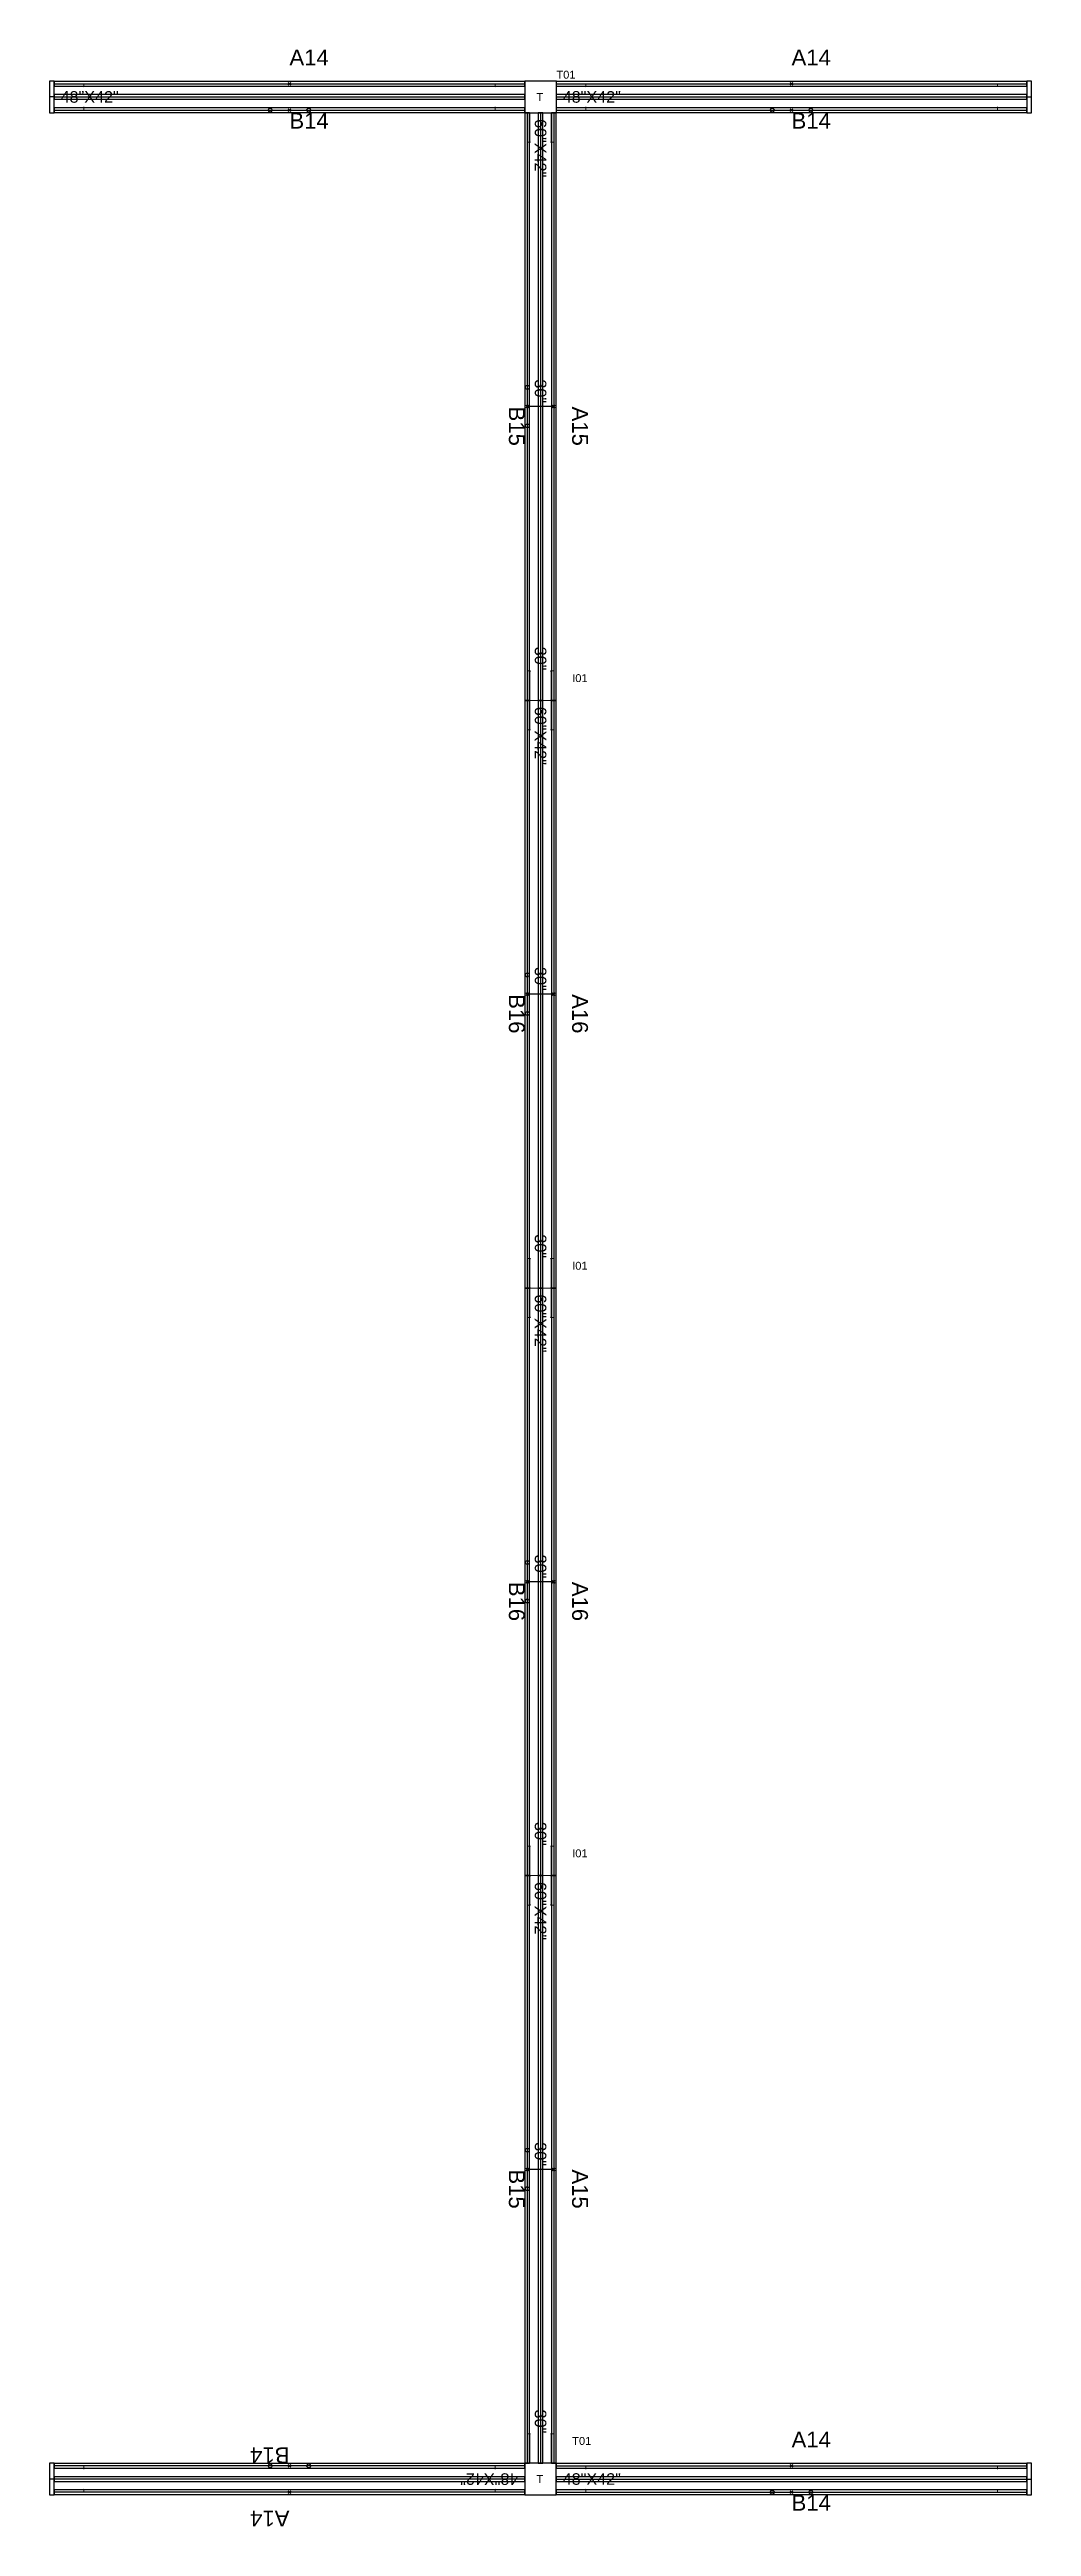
# Model space of a CAD drawing. Header units: millimetres. Extents: x 1390 to 1467.6, y 1790 to 1851.2.
# Drawn here: x 1399.84 to 1402.39, y 1801.54 to 1807.96 of the extents above; entities that cross this region are included whole.
import ezdxf

# ---------------------------------------------------------------- set-up
doc = ezdxf.new("R2010")
doc.units = ezdxf.units.MM
for name, color, linetype in [('DD2D', 7, 'Continuous'), ('DD2D_Geometry', 7, 'Continuous'), ('DDReportes', 7, 'Continuous'), ('Id Unión', 7, 'Continuous')]:
    doc.layers.add(name, color=color, linetype=linetype)
doc.styles.get("Standard").update_dxf_attribs({"font": 'arial.ttf'})

msp = doc.modelspace()

# ---------------------------------------------------------------- texts
at = {"layer": 'DD2D_Geometry'}
for p in [(1401.1074, 1807.8258), (1401.1074, 1801.6478)]:
    msp.add_text('T', height=0.0205, dxfattribs=at).set_placement(p)
at = {"layer": 'DDReportes'}
for s, p in [('A14', (1400.4667, 1807.918)), ('A14', (1401.7687, 1807.918)), ('B14', (1400.4667, 1807.754)), ('B14', (1401.7687, 1807.754)), ('A14', (1401.7687, 1801.74)), ('B14', (1401.7687, 1801.576))]:
    msp.add_text(s, height=0.041, dxfattribs=at).set_placement(p)
for s, rotation, p in [('B15', 270, (1401.0357, 1807.033)), ('A15', 270, (1401.1997, 1807.033)), ('B16', 270, (1401.0357, 1805.509)), ('A16', 270, (1401.1997, 1805.509)), ('B16', 270, (1401.0357, 1803.985)), ('A16', 270, (1401.1997, 1803.985)), ('B15', 270, (1401.0357, 1802.461)), ('A15', 270, (1401.1997, 1802.461)), ('B14', 180, (1400.4667, 1801.74)), ('A14', 180, (1400.4667, 1801.576))]:
    msp.add_text(s, height=0.041, rotation=rotation, dxfattribs=at).set_placement(p)
at = {"layer": 'Id Unión'}
for s, p in [('T01', (1401.159, 1807.8835)), ('I01', (1401.1999, 1806.3185)), ('I01', (1401.1999, 1804.7945)), ('I01', (1401.1999, 1803.2705)), ('T01', (1401.1999, 1801.7465))]:
    msp.add_text(s, height=0.0205, dxfattribs=at).set_placement(p)

# ---------------------------------------------------------------- blocks, each defined once
blk = doc.blocks.new('DD101048422D')
at = {"color": 1, "linetype": 'Continuous', "lineweight": 0}
for p, q in [((0, -0.0255), (0, 0.0255)), ((0.0017, 0.0275), (0.0218, 0.0275)), ((0.002, 0.0275), (0.0215, 0.0275)), ((0.0747, 0.0275), (0.0215, 0.0275)), ((0.0747, 0.0275), (0.075, 0.0275)), ((0.0765, 0.026), (0.0765, 0.0343)), ((1.1435, 0.0343), (0.0765, 0.0343)), ((1.1435, 0.0343), (1.1435, 0.026)), ((1.1453, 0.0275), (1.145, 0.0275)), ((1.1453, 0.0275), (1.1985, 0.0275)), ((1.2183, 0.0275), (1.1982, 0.0275)), ((1.218, 0.0275), (1.1985, 0.0275)), ((1.22, -0.0255), (1.22, 0.0255)), ((0.025, -0.0275), (0.002, -0.0275)), ((0.025, -0.0275), (0.0747, -0.0275)), ((0.0747, -0.0275), (0.075, -0.0275)), ((0.0765, -0.0343), (0.0765, -0.026)), ((1.1435, -0.0343), (0.0765, -0.0343)), ((1.1435, -0.026), (1.1435, -0.0343)), ((1.1453, -0.0275), (1.145, -0.0275)), ((1.195, -0.0275), (1.1453, -0.0275)), ((1.195, -0.0275), (1.218, -0.0275))]:
    blk.add_line(p, q, dxfattribs=at)
at = {"color": 1}
for p, q in [((0.6065, 0.0379), (0.6135, 0.0308)), ((0.6065, 0.0308), (0.6135, 0.0379)), ((0.6065, -0.0379), (0.6135, -0.0308)), ((0.6065, -0.0308), (0.6135, -0.0379))]:
    blk.add_line(p, q, dxfattribs=at)
for centre in [(0.56, -0.0343), (0.66, -0.0343)]:
    blk.add_circle(centre, 0.005, dxfattribs=at)
at = {"color": 1, "linetype": 'Continuous', "lineweight": 0}
for centre, radius, start, end in [((0.002, 0.0255), 0.00203, 90, 180), ((0.075, 0.026), 0.00151, 10.02098, 90), ((0.075, 0.026), 0.00151, 0, 10.02098), ((1.145, 0.026), 0.00151, 90, 169.97902), ((1.145, 0.026), 0.00151, 169.97902, 180), ((1.145, 0.026), 0.00151, 169.97902, 180), ((1.218, 0.0255), 0.00203, 0, 90), ((0.002, -0.0255), 0.00203, 180, 270), ((0.075, -0.026), 0.00151, 270, 349.97902), ((0.075, -0.026), 0.00151, 349.97902, 0), ((1.145, -0.026), 0.00151, 180, 190.02098), ((1.145, -0.026), 0.00151, 180, 190.02098), ((1.145, -0.026), 0.00151, 190.02098, 270), ((1.218, -0.0255), 0.00203, 270, 0)]:
    blk.add_arc(centre, radius, start, end, dxfattribs=at)
at = {"color": 1}
for p in [(0.61, 0.0343), (0.61, -0.0343)]:
    blk.add_point(p, dxfattribs=at)
blk.add_text('48"X42"', height=0.03).set_placement((0.0165, -0.0149))
blk = doc.blocks.new('SPACE_DD10104842')
blk.add_blockref('DD101048422D', (0, 0))
blk = doc.blocks.new('DD101060422D')
at = {"color": 1, "linetype": 'Continuous', "lineweight": 0}
for p, q in [((0, -0.0255), (0, 0.0255)), ((0.0017, 0.0275), (0.0218, 0.0275)), ((0.002, 0.0275), (0.0215, 0.0275)), ((0.0747, 0.0275), (0.0215, 0.0275)), ((0.0747, 0.0275), (0.075, 0.0275)), ((0.0765, 0.026), (0.0765, 0.0343)), ((1.4475, 0.0343), (0.0765, 0.0343)), ((1.4475, 0.0343), (1.4475, 0.026)), ((1.4493, 0.0275), (1.449, 0.0275)), ((1.4493, 0.0275), (1.5025, 0.0275)), ((1.5223, 0.0275), (1.5022, 0.0275)), ((1.522, 0.0275), (1.5025, 0.0275)), ((1.524, -0.0255), (1.524, 0.0255)), ((0.025, -0.0275), (0.002, -0.0275)), ((0.025, -0.0275), (0.0747, -0.0275)), ((0.0747, -0.0275), (0.075, -0.0275)), ((0.0765, -0.0343), (0.0765, -0.026)), ((1.4475, -0.0343), (0.0765, -0.0343)), ((1.4475, -0.026), (1.4475, -0.0343)), ((1.4493, -0.0275), (1.449, -0.0275)), ((1.499, -0.0275), (1.4493, -0.0275)), ((1.499, -0.0275), (1.522, -0.0275))]:
    blk.add_line(p, q, dxfattribs=at)
at = {"color": 1}
for p, q in [((0.7585, 0.0379), (0.7655, 0.0308)), ((0.7585, 0.0308), (0.7655, 0.0379)), ((0.762, 0.0343), (0.762, -0.0343)), ((0.7585, -0.0379), (0.7655, -0.0308)), ((0.7585, -0.0308), (0.7655, -0.0379))]:
    blk.add_line(p, q, dxfattribs=at)
for centre in [(0.712, -0.0343), (0.812, -0.0343)]:
    blk.add_circle(centre, 0.005, dxfattribs=at)
at = {"color": 1, "linetype": 'Continuous', "lineweight": 0}
for centre, radius, start, end in [((0.002, 0.0255), 0.00203, 90, 180), ((0.075, 0.026), 0.00151, 10.02098, 90), ((0.075, 0.026), 0.00151, 0, 10.02098), ((1.449, 0.026), 0.00151, 90, 169.97902), ((1.449, 0.026), 0.00151, 169.97902, 180), ((1.449, 0.026), 0.00151, 169.97902, 180), ((1.522, 0.0255), 0.00203, 0, 90), ((0.002, -0.0255), 0.00203, 180, 270), ((0.075, -0.026), 0.00151, 270, 349.97902), ((0.075, -0.026), 0.00151, 349.97902, 0), ((1.449, -0.026), 0.00151, 180, 190.02098), ((1.449, -0.026), 0.00151, 180, 190.02098), ((1.449, -0.026), 0.00151, 190.02098, 270), ((1.522, -0.0255), 0.00203, 270, 0)]:
    blk.add_arc(centre, radius, start, end, dxfattribs=at)
at = {"color": 1}
for p in [(0.762, 0.0343), (0.762, -0.0343)]:
    blk.add_point(p, dxfattribs=at)
for s, p in [('60"X42"', (0.0165, -0.0149)), ('30"', (0.6916, -0.0149)), ('30"', (1.3849, -0.0149))]:
    blk.add_text(s, height=0.03).set_placement(p)
blk = doc.blocks.new('SPACE_DD10106042')
blk.add_blockref('DD101060422D', (0, 0))
blk = doc.blocks.new('DD3021422D')
for p, q in [((0, 0.041), (0, -0.041)), ((0.012, 0.041), (0, 0.041)), ((0.012, -0.041), (0.012, 0.041)), ((0, -0.041), (0.012, -0.041))]:
    blk.add_line(p, q)
blk = doc.blocks.new('SPACE_DD302142')
blk.add_blockref('DD3021422D', (0, 0))

# ---------------------------------------------------------------- linework, layer by layer
at = {"layer": 'DD2D'}
for p, q in [((1399.8567, 1807.8703), (1401.0767, 1807.8703)), ((1401.1587, 1807.8703), (1402.3787, 1807.8703)), ((1399.8567, 1807.836), (1399.8447, 1807.836)), ((1399.8567, 1807.836), (1401.0767, 1807.836)), ((1399.8567, 1807.836), (1401.0767, 1807.836)), ((1399.8567, 1807.8017), (1401.0767, 1807.8017)), ((1401.0767, 1807.836), (1401.0768, 1807.836)), ((1401.0834, 1807.795), (1401.0834, 1806.271)), ((1401.1177, 1807.795), (1401.1177, 1806.271)), ((1401.1177, 1807.795), (1401.1177, 1806.271)), ((1401.152, 1807.795), (1401.152, 1806.271)), ((1401.1587, 1807.836), (1402.3787, 1807.836)), ((1401.1587, 1807.836), (1402.3787, 1807.836)), ((1401.1587, 1807.8017), (1402.3787, 1807.8017)), ((1402.3787, 1807.836), (1402.3907, 1807.836)), ((1401.0834, 1806.271), (1401.0834, 1804.747)), ((1401.1177, 1806.271), (1401.1177, 1806.2709)), ((1401.1177, 1806.271), (1401.1177, 1804.747)), ((1401.1177, 1806.271), (1401.1177, 1804.747)), ((1401.152, 1806.271), (1401.152, 1804.747)), ((1401.0834, 1804.747), (1401.0834, 1803.223)), ((1401.1177, 1804.747), (1401.1177, 1804.7469)), ((1401.1177, 1804.747), (1401.1177, 1803.223)), ((1401.1177, 1804.747), (1401.1177, 1803.223)), ((1401.152, 1804.747), (1401.152, 1803.223)), ((1401.0834, 1803.223), (1401.0834, 1801.699)), ((1401.1177, 1803.223), (1401.1177, 1803.2229)), ((1401.1177, 1803.223), (1401.1177, 1801.699)), ((1401.1177, 1803.223), (1401.1177, 1801.699)), ((1401.152, 1803.223), (1401.152, 1801.699)), ((1401.0767, 1801.6923), (1399.8567, 1801.6923)), ((1401.1177, 1801.699), (1401.1177, 1801.6989)), ((1401.1587, 1801.6923), (1402.3787, 1801.6923)), ((1399.8567, 1801.658), (1399.8447, 1801.658)), ((1401.0767, 1801.658), (1399.8567, 1801.658)), ((1401.0767, 1801.658), (1399.8567, 1801.658)), ((1401.0767, 1801.6237), (1399.8567, 1801.6237)), ((1401.1587, 1801.658), (1402.3787, 1801.658)), ((1401.1587, 1801.658), (1402.3787, 1801.658)), ((1401.1587, 1801.6237), (1402.3787, 1801.6237)), ((1402.3787, 1801.658), (1402.3907, 1801.658))]:
    msp.add_line(p, q, dxfattribs=at)
at = {"layer": 'DD2D_Geometry'}
for points in [[(1399.8567, 1807.8643), (1401.0767, 1807.8643), (1401.0767, 1807.8763), (1399.8567, 1807.8763)], [(1401.0767, 1807.795), (1401.1588, 1807.795), (1401.1588, 1807.877), (1401.0767, 1807.877)], [(1401.1587, 1807.8643), (1402.3787, 1807.8643), (1402.3787, 1807.8763), (1401.1587, 1807.8763)], [(1399.8567, 1807.83), (1401.0767, 1807.83), (1401.0767, 1807.842), (1399.8567, 1807.842)], [(1399.8567, 1807.7957), (1401.0767, 1807.7957), (1401.0767, 1807.8077), (1399.8567, 1807.8077)], [(1401.0774, 1807.795), (1401.0774, 1806.271), (1401.0894, 1806.271), (1401.0894, 1807.795)], [(1401.1117, 1807.795), (1401.1117, 1806.271), (1401.1237, 1806.271), (1401.1237, 1807.795)], [(1401.146, 1807.795), (1401.146, 1806.271), (1401.158, 1806.271), (1401.158, 1807.795)], [(1401.1587, 1807.83), (1402.3787, 1807.83), (1402.3787, 1807.842), (1401.1587, 1807.842)], [(1401.1587, 1807.7957), (1402.3787, 1807.7957), (1402.3787, 1807.8077), (1401.1587, 1807.8077)], [(1401.0774, 1806.271), (1401.0774, 1804.747), (1401.0894, 1804.747), (1401.0894, 1806.271)], [(1401.1117, 1806.271), (1401.1117, 1804.747), (1401.1237, 1804.747), (1401.1237, 1806.271)], [(1401.1177, 1806.2709), (1401.1177, 1806.2709), (1401.1177, 1806.271), (1401.1177, 1806.271)], [(1401.146, 1806.271), (1401.146, 1804.747), (1401.158, 1804.747), (1401.158, 1806.271)], [(1401.0774, 1804.747), (1401.0774, 1803.223), (1401.0894, 1803.223), (1401.0894, 1804.747)], [(1401.1117, 1804.747), (1401.1117, 1803.223), (1401.1237, 1803.223), (1401.1237, 1804.747)], [(1401.1177, 1804.7469), (1401.1177, 1804.7469), (1401.1177, 1804.747), (1401.1177, 1804.747)], [(1401.146, 1804.747), (1401.146, 1803.223), (1401.158, 1803.223), (1401.158, 1804.747)], [(1401.0774, 1803.223), (1401.0774, 1801.699), (1401.0894, 1801.699), (1401.0894, 1803.223)], [(1401.1117, 1803.223), (1401.1117, 1801.699), (1401.1237, 1801.699), (1401.1237, 1803.223)], [(1401.1177, 1803.2229), (1401.1177, 1803.2229), (1401.1177, 1803.223), (1401.1177, 1803.223)], [(1401.146, 1803.223), (1401.146, 1801.699), (1401.158, 1801.699), (1401.158, 1803.223)], [(1401.0767, 1801.6983), (1399.8567, 1801.6983), (1399.8567, 1801.6863), (1401.0767, 1801.6863)], [(1401.0767, 1801.699), (1401.0767, 1801.6169), (1401.1587, 1801.6169), (1401.1587, 1801.699)], [(1401.1587, 1801.6863), (1402.3787, 1801.6863), (1402.3787, 1801.6983), (1401.1587, 1801.6983)], [(1401.0767, 1801.664), (1399.8567, 1801.664), (1399.8567, 1801.652), (1401.0767, 1801.652)], [(1401.0767, 1801.6297), (1399.8567, 1801.6297), (1399.8567, 1801.6177), (1401.0767, 1801.6177)], [(1401.1587, 1801.652), (1402.3787, 1801.652), (1402.3787, 1801.664), (1401.1587, 1801.664)], [(1401.1587, 1801.6177), (1402.3787, 1801.6177), (1402.3787, 1801.6297), (1401.1587, 1801.6297)]]:
    msp.add_lwpolyline(points, close=True, dxfattribs=at)

# ---------------------------------------------------------------- block references
for name, p, rotation in [('SPACE_DD302142', (1399.8567, 1807.836), 180), ('SPACE_DD10106042', (1401.1177, 1807.795), 270), ('SPACE_DD10106042', (1401.1177, 1806.271), 270), ('SPACE_DD10106042', (1401.1177, 1804.747), 270), ('SPACE_DD10106042', (1401.1177, 1803.223), 270), ('SPACE_DD302142', (1399.8567, 1801.658), 180), ('SPACE_DD10104842', (1401.0767, 1801.658), 180)]:
    msp.add_blockref(name, p, dxfattribs=dict(at, rotation=rotation))
for name, p in [('SPACE_DD10104842', (1399.8567, 1807.836)), ('SPACE_DD10104842', (1401.1587, 1807.836)), ('SPACE_DD302142', (1402.3787, 1807.836)), ('SPACE_DD10104842', (1401.1587, 1801.658)), ('SPACE_DD302142', (1402.3787, 1801.658))]:
    msp.add_blockref(name, p, dxfattribs=at)

msp.set_redraw_order([(e.dxf.handle, doc.entitydb.next_handle()) for e in msp.query("TEXT MTEXT ATTDEF DIMENSION ARC_DIMENSION")])  # texts and dimensions are drawn at this point

doc.saveas('drawing.dxf')
